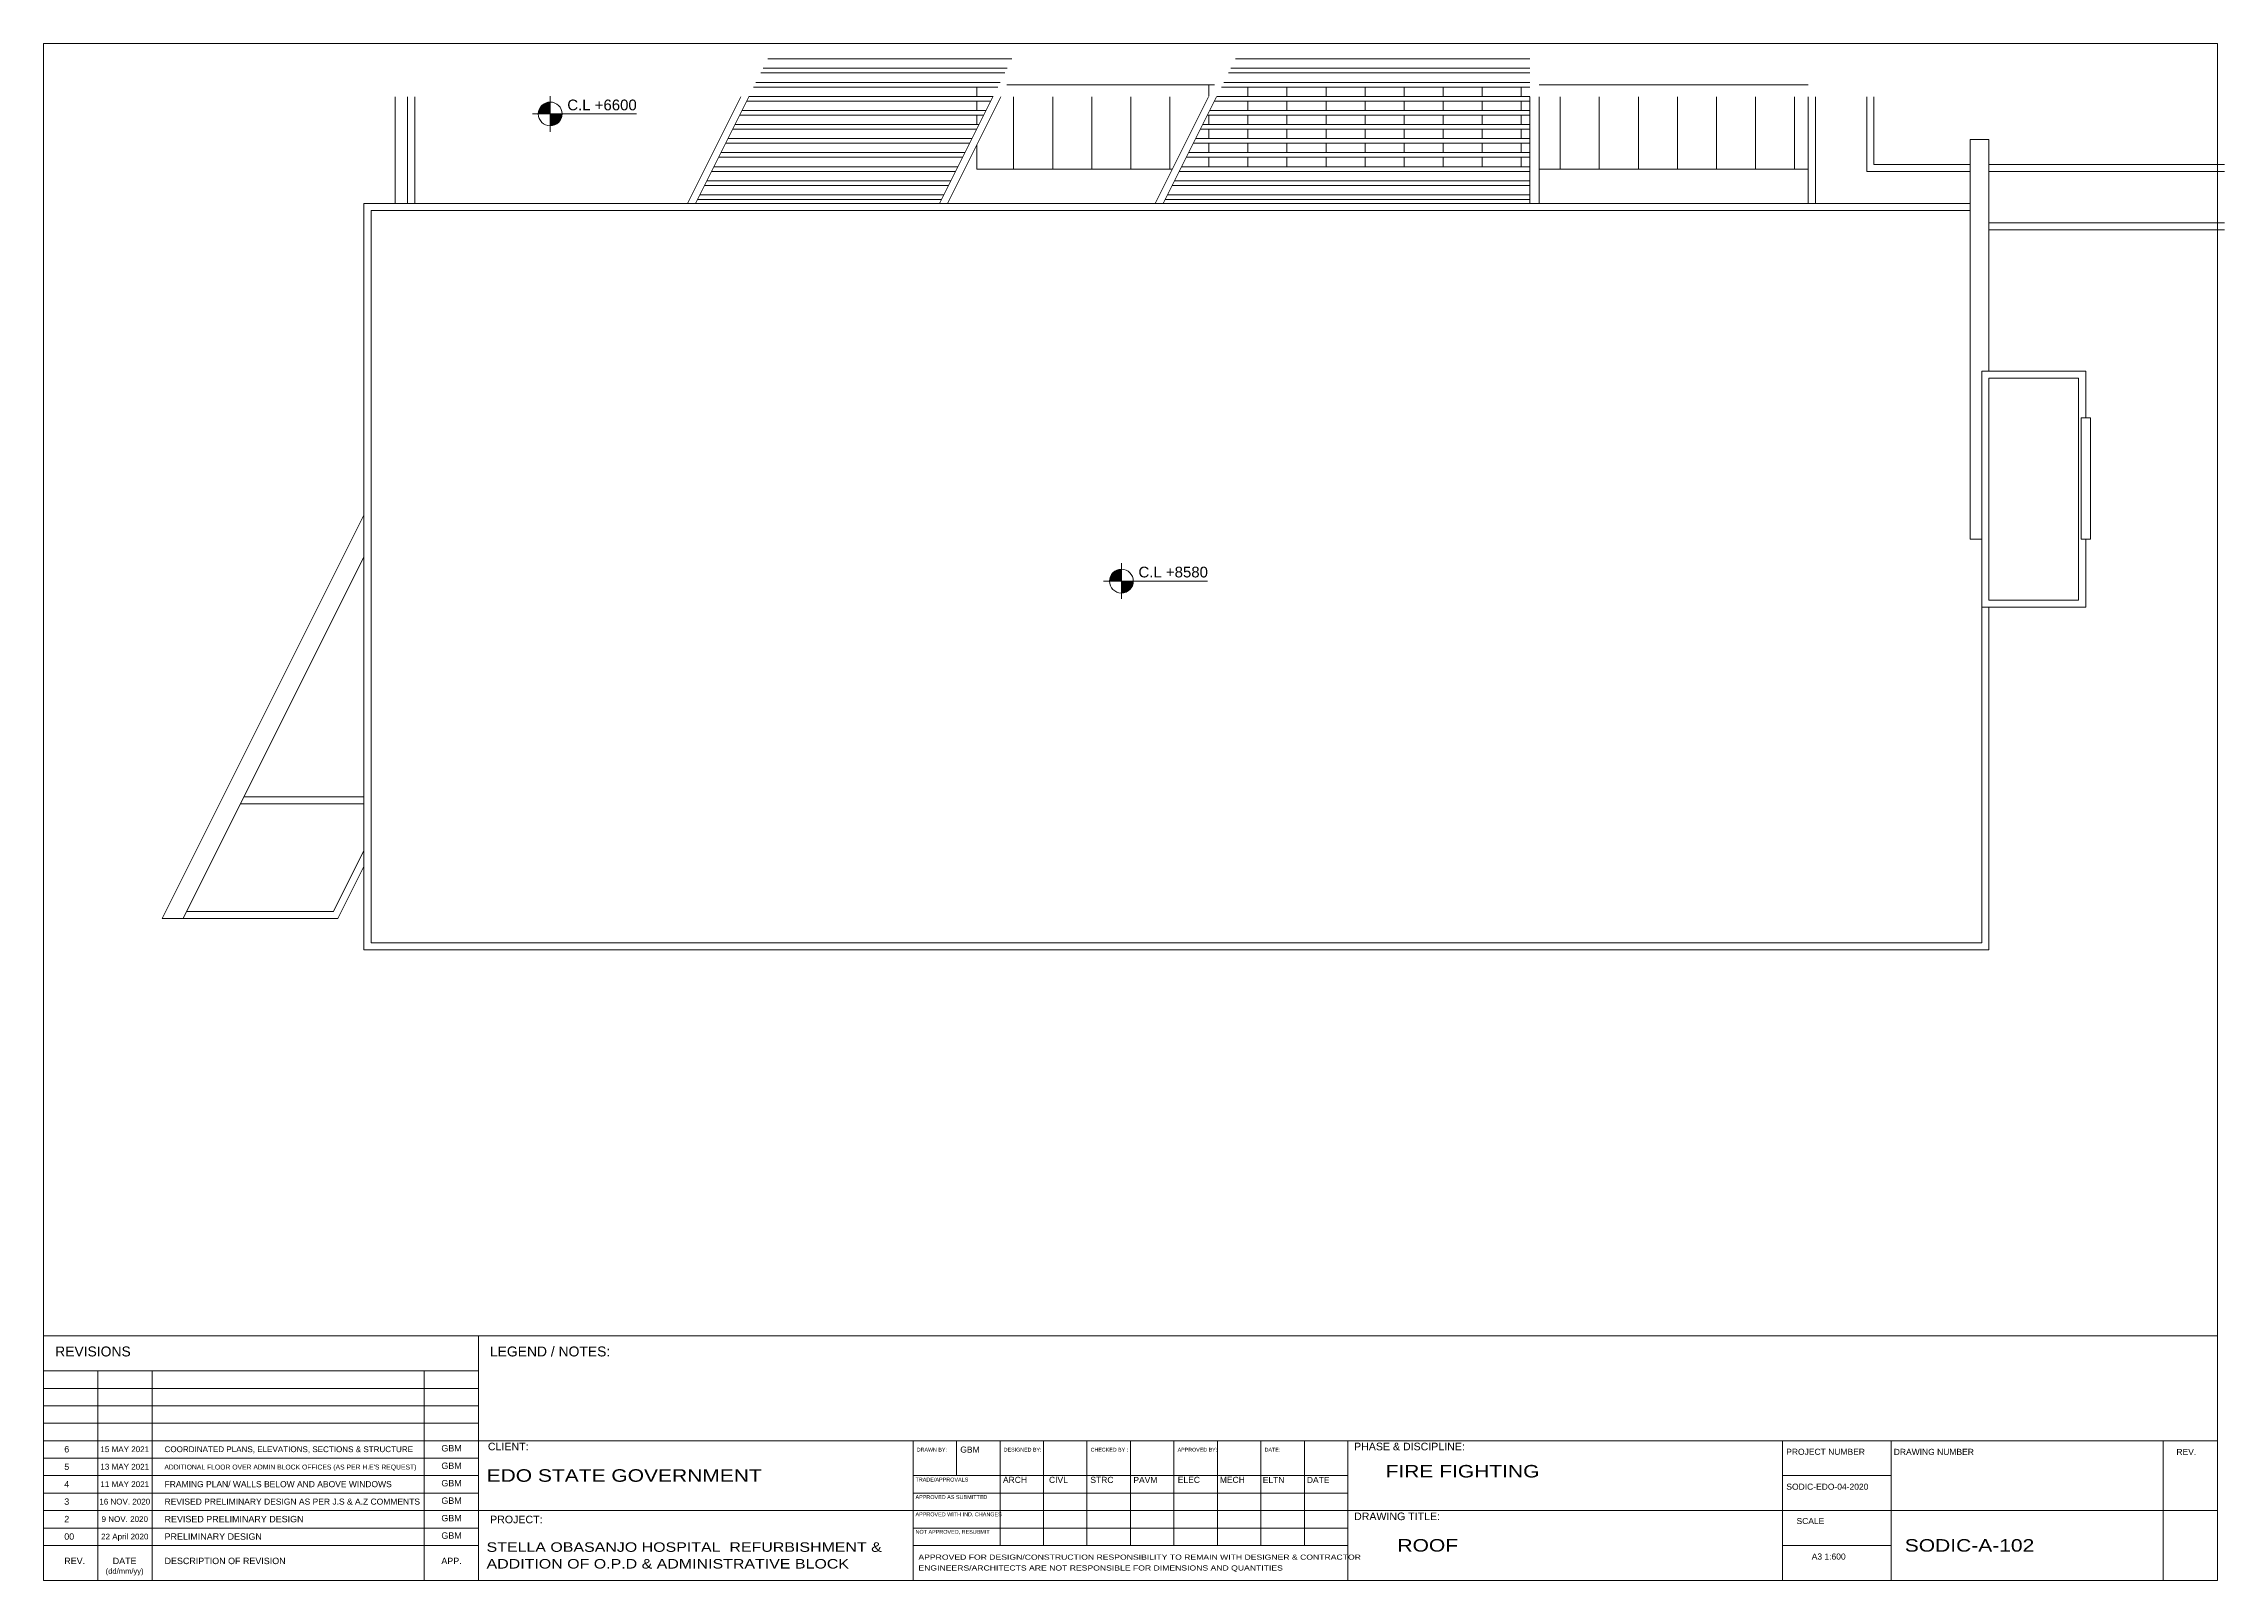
# Model space of a CAD drawing. Extents: x -234346 to 58427, y -132654 to -82394.
# Drawn here: x -11385 to 58427, y -132654 to -83451 of the extents above; entities that cross this region are included whole.
import ezdxf

# ---------------------------------------------------------------- set-up
doc = ezdxf.new("R2010")
doc.units = 0
doc.header["$LTSCALE"] = 8
for name, color, linetype, lineweight in [('Dims', 9, 'Continuous', 5), ('Frame', 9, 'Continuous', 9), ('Proj', 9, 'Continuous', 5)]:
    doc.layers.add(name, color=color, linetype=linetype, lineweight=lineweight)
doc.styles.add('MARI3', font='arial.ttf', dxfattribs={"width": 1.2})
doc.styles.get("Standard").update_dxf_attribs({"font": 'ARIALUNI.TTF'})
doc.styles.add('TTLB-A0-JeddahDP$0$Standard', font='txt_____.ttf')
doc.styles.add('TTLB-A0-JeddahDP$0$swis721', font='swiss.ttf')

msp = doc.modelspace()

# ---------------------------------------------------------------- texts
at = {"layer": 'Dims'}
for s, p in [('C.L +6600', (5379.1, -85585.6)), ('C.L +8580', (23664, -100541.9))]:
    msp.add_text(s, height=342.9, dxfattribs=at).set_placement(p)
at = {"layer": 'Frame', "width": 1.2}
for s, height, style, p in [('EDO STATE GOVERNMENT', 400.787, 'MARI3', (2796.1, -129495.9, 0)), ('FIRE FIGHTING', 400.787, 'MARI3', (31575, -129358.6, 0.3)), ('STELLA OBASANJO HOSPITAL  REFURBISHMENT &', 304.598, 'MARI3', (2794.4, -131739.2, 0)), ('APPROVED FOR DESIGN/CONSTRUCTION RESPONSIBILITY TO REMAIN WITH DESIGNER & CONTRACTOR', 164.616, 'TTLB-A0-JeddahDP$0$swis721', (16619.2, -131991.5)), ('ROOF', 400.79, 'MARI3', (31954.5, -131731.8, 0)), ('SODIC-A-102', 400.787, 'MARI3', (48196.1, -131733.3, 0)), ('ADDITION OF O.P.D & ADMINISTRATIVE BLOCK', 304.598, 'MARI3', (2794.4, -132274.3, 0)), ('ENGINEERS/ARCHITECTS ARE NOT RESPONSIBLE FOR DIMENSIONS AND QUANTITIES', 164.616, 'TTLB-A0-JeddahDP$0$swis721', (16619.2, -132337.7))]:
    msp.add_text(s, height=height, dxfattribs=dict(at, style=style)).set_placement(p)
at = {"layer": 'Frame'}
for s, insert, char_height, width, attachment_point, style in [('{\\fArial|b0|i0|c0|p34;REVISIONS}', (-11014.5, -125165.1), 317.963, 7631.121, 1, 'TTLB-A0-JeddahDP$0$Standard'), ('{\\fArial|b0|i0|c0|p34;LEGEND / NOTES:}', (2902.9, -125165.1), 317.963, 7631.121, 1, 'TTLB-A0-JeddahDP$0$Standard'), ('{\\fArial|b0|i0|c0|p34;6}', (-10723.7, -128352.4), 204.624, 2694.806, 1, 'TTLB-A0-JeddahDP$0$Standard'), ('\\pxqc;{\\fArial|b0|i0|c0|p34;15 MAY 2021}', (-9999.9, -128362.7), 184.162, 2425.326, 1, 'TTLB-A0-JeddahDP$0$Standard'), ('{\\fArial|b0|i0|c0|p34;COORDINATED PLANS, ELEVATIONS, SECTIONS & STRUCTURE}', (-7513.8, -128362.5, 0), 184.673, 8720.487, 1, 'TTLB-A0-JeddahDP$0$Standard'), ('{\\fArial|b0|i0|c0|p34;GBM}', (1348.1, -128321.7), 204.624, 2694.806, 1, 'TTLB-A0-JeddahDP$0$Standard'), ('CLIENT:', (2838, -128244.8), 243.01, 5832.34, 1, 'TTLB-A0-JeddahDP$0$swis721'), ('{\\fArial|b0|i0|c0|p34;DRAWN BY:}', (16568.5, -128468.2), 121.507, 1600.194, 4, 'TTLB-A0-JeddahDP$0$Standard'), ('{\\fArial|b0|i0|c0|p34;DESIGNED BY:}', (19351.6, -128469.1), 121.507, 2567.606, 4, 'TTLB-A0-JeddahDP$0$Standard'), ('{\\fArial|b0|i0|c0|p34;CHECKED BY :}', (22134.8, -128470.1), 121.507, 1721.907, 4, 'TTLB-A0-JeddahDP$0$Standard'), ('{\\fArial|b0|i0|c0|p34;APPROVED BY:}', (24918.1, -128470.1), 121.507, 1484.968, 4, 'TTLB-A0-JeddahDP$0$Standard'), ('{\\fArial|b0|i0|c0|p34;DATE:}', (27703.6, -128469), 121.507, 1849.489, 4, 'TTLB-A0-JeddahDP$0$Standard'), ('PHASE & DISCIPLINE:', (30566, -128245.4), 243.014, 5832.34, 1, 'TTLB-A0-JeddahDP$0$swis721'), ('DRAWING NUMBER', (49125.8, -128539.9), 194.411, 2499.576, 5, 'TTLB-A0-JeddahDP$0$swis721'), ('REV.', (57208.7, -128539.9), 194.41, 3082.178, 5, 'TTLB-A0-JeddahDP$0$swis721'), ('{\\fArial|b0|i0|c0|p34;5}', (-10723.7, -128911.4, 0.4), 204.624, 2694.806, 1, 'TTLB-A0-JeddahDP$0$Standard'), ('\\pxqc;{\\fArial|b0|i0|c0|p34;13 MAY 2021}', (-9999.9, -128921.7, 0.4), 184.162, 2425.326, 1, 'TTLB-A0-JeddahDP$0$Standard'), ("{\\fArial|b0|i0|c0|p34;ADDITIONAL FLOOR OVER ADMIN BLOCK OFFICES (AS PER H.E'S REQUEST)}", (-7518.4, -128947.1, 0.4), 155.514, 8295.024, 1, 'TTLB-A0-JeddahDP$0$Standard'), ('{\\fArial|b0|i0|c0|p34;GBM}', (1348.1, -128880.7, 0.4), 204.624, 2694.806, 1, 'TTLB-A0-JeddahDP$0$Standard'), ('{\\fArial|b0|i0|c0|p34;4}', (-10723.7, -129470.4), 204.624, 2694.806, 1, 'TTLB-A0-JeddahDP$0$Standard'), ('\\pxqc;{\\fArial|b0|i0|c0|p34;11 MAY 2021}', (-9999.9, -129480.7), 184.162, 2425.326, 1, 'TTLB-A0-JeddahDP$0$Standard'), ('{\\fArial|b0|i0|c0|p34;FRAMING PLAN/ WALLS BELOW AND ABOVE WINDOWS}', (-7512.9, -129475.2, 0), 194.393, 9179.46, 1, 'TTLB-A0-JeddahDP$0$Standard'), ('{\\fArial|b0|i0|c0|p34;GBM}', (1348.1, -129439.7), 204.624, 2694.806, 1, 'TTLB-A0-JeddahDP$0$Standard'), ('{\\fArial|b0|i0|c0|p34;3}', (-10723.7, -130029.3), 204.624, 2694.806, 1, 'TTLB-A0-JeddahDP$0$Standard'), ('\\pxqc;{\\fArial|b0|i0|c0|p34;16 NOV. 2020}', (-9999.9, -130039.6), 184.162, 2425.326, 1, 'TTLB-A0-JeddahDP$0$Standard'), ('{\\fArial|b0|i0|c0|p34;REVISED PRELIMINARY DESIGN AS PER J.S & A.Z COMMENTS}', (-7512.9, -130034.2, 0), 194.393, 9179.46, 1, 'TTLB-A0-JeddahDP$0$Standard'), ('{\\fArial|b0|i0|c0|p34;GBM}', (1348.1, -129998.6), 204.624, 2694.806, 1, 'TTLB-A0-JeddahDP$0$Standard'), ('DRAWING TITLE:', (30566, -130481.3), 243.014, 5832.34, 1, 'TTLB-A0-JeddahDP$0$swis721'), ('{\\fArial|b0|i0|c0|p34;00}', (-10723.7, -131147.3), 204.624, 2694.806, 1, 'TTLB-A0-JeddahDP$0$Standard'), ('{\\fArial|b0|i0|c0|p34;2}', (-10723.7, -130588.3), 204.624, 2694.806, 1, 'TTLB-A0-JeddahDP$0$Standard'), ('\\pxqc;{\\fArial|b0|i0|c0|p34;22 April 2020}', (-9999.9, -131157.6), 184.162, 2425.326, 1, 'TTLB-A0-JeddahDP$0$Standard'), ('\\pxqc;{\\fArial|b0|i0|c0|p34;9 NOV. 2020}', (-9999.9, -130598.6), 184.162, 2425.326, 1, 'TTLB-A0-JeddahDP$0$Standard'), ('{\\fArial|b0|i0|c0|p34;REVISED PRELIMINARY DESIGN}', (-7512.5, -130588.3), 204.624, 8492.981, 1, 'TTLB-A0-JeddahDP$0$Standard'), ('{\\fArial|b0|i0|c0|p34;PRELIMINARY DESIGN}', (-7512.5, -131147.3), 204.624, 8492.981, 1, 'TTLB-A0-JeddahDP$0$Standard'), ('{\\fArial|b0|i0|c0|p34;GBM}', (1348.1, -130557.6), 204.624, 2694.806, 1, 'TTLB-A0-JeddahDP$0$Standard'), ('{\\fArial|b0|i0|c0|p34;GBM}', (1348.1, -131116.6), 204.624, 2694.806, 1, 'TTLB-A0-JeddahDP$0$Standard'), ('PROJECT:', (2908.3, -130581.4), 243.01, 5832.34, 1, 'TTLB-A0-JeddahDP$0$swis721'), ('{\\fArial|b0|i0|c0|p34;REV.}', (-10723.7, -131928), 204.624, 2694.806, 1, 'TTLB-A0-JeddahDP$0$Standard'), ('\\pxqc;{\\fArial|b0|i0|c0|p34;DATE\\P\\H0.85x;(dd/mm/yy)}', (-10139.4, -131928), 204.624, 2694.806, 1, 'TTLB-A0-JeddahDP$0$Standard'), ('{\\fArial|b0|i0|c0|p34;DESCRIPTION OF REVISION}', (-7512.5, -131928), 204.624, 4163.211, 1, 'TTLB-A0-JeddahDP$0$Standard'), ('{\\fArial|b0|i0|c0|p34;APP.}', (1348.1, -131928), 204.624, 2694.806, 1, 'TTLB-A0-JeddahDP$0$Standard')]:
    msp.add_mtext(s, dxfattribs=dict(at, insert=insert, char_height=char_height, width=width, attachment_point=attachment_point, style=style))
at = {"layer": 'Frame', "style": 'TTLB-A0-JeddahDP$0$swis721'}
for s, insert, char_height, attachment_point in [('GBM', (18269.5, -128565.2), 194.41, 8), (' PROJECT NUMBER', (45622.5, -128636), 194.411, 8), ('TRADE/APPROVALS', (16526.6, -129489.9), 124.423, 7), ('ARCH', (19710.7, -129534.5), 194.41, 8), ('CIVL', (21102.3, -129534.5), 194.41, 8), ('STRC', (22493.9, -129534.5), 194.41, 8), ('PAVM', (23885.6, -129534.5), 194.41, 8), ('ELEC', (25277.2, -129534.5), 194.41, 8), ('MECH', (26668.8, -129534.5), 194.41, 8), ('ELTN', (27990.6, -129534.5), 194.41, 8), ('DATE', (29417.3, -129534.5), 194.41, 8), ('SODIC-EDO-04-2020', (45717.6, -129754), 194.411, 8), ('APPROVED AS SUBMITTED', (16526.6, -130048.8), 124.423, 7), ('APPROVED WITH IND. CHANGES', (16526.6, -130602.8), 124.423, 7), ('NOT APPROVED, RESUBMIT', (16526.6, -131183.9), 124.423, 7), ('SCALE', (45175.3, -130853.1), 194.41, 8), ('A3 1:600', (45760, -131989.9), 194.41, 8)]:
    msp.add_mtext(s, dxfattribs=dict(at, insert=insert, char_height=char_height, attachment_point=attachment_point))

# ---------------------------------------------------------------- linework, layer by layer
at = {"layer": 'Dims'}
for p, q in [((4832.2, -85132.1), (4832.2, -86275.1)), ((4260.7, -85703.6), (7593.7, -85703.6)), ((23117.2, -100088.4), (23117.2, -101231.4)), ((22545.7, -100659.9), (25878.7, -100659.9))]:
    msp.add_line(p, q, dxfattribs=at)
at = {"layer": 'Dims', "const_width": 381}
for points in [[(4641.7, -85703.6, -0.4142136), (4832.2, -85513.1, -1)], [(4832.2, -85894.1, 0.4142136), (5022.7, -85703.6, 1)], [(22926.7, -100659.9, -0.4142136), (23117.2, -100469.4, -1)], [(23117.2, -100850.4, 0.4142136), (23307.7, -100659.9, 1)]]:
    msp.add_lwpolyline(points, format="xyb", dxfattribs=at)
at = {"layer": 'Dims'}
for centre in [(4832.2, -85703.6), (23117.2, -100659.9)]:
    msp.add_circle(centre, 381, dxfattribs=at)
at = {"layer": 'Frame'}
for p, q in [((58202, -83450.6), (-11385, -83450.6)), ((-11385, -83450.6), (-11385, -132653.5)), ((58202, -132653.5, 0.4), (58202, -83450.6, 0.4)), ((58202, -124827.9), (-11385, -124827.9)), ((2532.4, -124827.9), (2532.4, -132653.5)), ((2532.4, -125945.8), (-11385, -125945.8)), ((-9645.4, -132653.5), (-9645.4, -125945.8)), ((-7905.7, -132653.5), (-7905.7, -125945.8)), ((792.7, -132653.5), (792.7, -125945.8)), ((2532.4, -126504.8), (-11385, -126504.8)), ((2532.4, -127063.8), (-11385, -127063.8)), ((2532.4, -127622.8), (-11385, -127622.8)), ((58202, -128181.7), (-11385, -128181.7)), ((16449.8, -128181.7), (16449.8, -132653.5)), ((17841.4, -128181.7), (17841.4, -129299.7)), ((19233, -128181.7), (19233, -131535.6)), ((20624.6, -128181.7), (20624.6, -131535.6)), ((22016.3, -128181.7), (22016.3, -131535.6)), ((23407.9, -128181.7), (23407.9, -131535.6)), ((24799.5, -128181.7), (24799.5, -131535.6)), ((26191.1, -128181.7), (26191.1, -131535.6)), ((27582.7, -128181.7), (27582.7, -131535.6)), ((28974.4, -128181.7), (28974.4, -131535.6)), ((30367.2, -128181.7), (30367.2, -132653.5)), ((44284.6, -128181.7), (44284.6, -132653.5)), ((47763.9, -128181.7), (47763.9, -132653.5)), ((56462.3, -128181.7), (56462.3, -132653.5)), ((2532.4, -128740.7), (-11385, -128740.7)), ((2532.4, -129299.7), (-11385, -129299.7)), ((30367.2, -129299.7), (16449.8, -129299.7)), ((44284.6, -129299.7), (47763.9, -129299.7)), ((2532.4, -129858.6), (-11385, -129858.6)), ((2532.4, -130417.6), (-11385, -130417.6)), ((16449.8, -130417.6), (2532.4, -130417.6)), ((30367.2, -129858.6), (16449.8, -129858.6)), ((30367.2, -130417.6), (16449.8, -130417.6)), ((58202, -130417.6), (30367.2, -130417.6)), ((2532.4, -130976.6), (-11385, -130976.6)), ((30367.2, -130976.6), (16449.8, -130976.6)), ((2532.4, -131535.6), (-11385, -131535.6)), ((30367.2, -131535.6), (16449.8, -131535.6)), ((44284.6, -131535.6), (47763.9, -131535.6)), ((-11385, -132653.5, 0.4), (58202, -132653.5, 0.4))]:
    msp.add_line(p, q, dxfattribs=at)
at = {"layer": 'Proj'}
for p, q in [((11570, -84390.9, 0), (19383.4, -84390.9, 0)), ((11645, -84240.9, 0), (19458.4, -84240.9, 0)), ((11795, -83940.9, 0), (19608.4, -83940.9, 0)), ((26544, -84390.9, 0), (36187.5, -84390.9, 0)), ((26619, -84240.9, 0), (36187.5, -84240.9, 0)), ((26769, -83940.9, 0), (36187.5, -83940.9, 0)), ((-132.5, -88565.9, 0), (-132.5, -85150.5, 0)), ((-132.5, -88565.9, 0), (-132.5, -85150.5, 0)), ((267.5, -88565.9, 0), (267.5, -85150.5, 0)), ((267.5, -88565.9, 0), (267.5, -85150.5, 0)), ((497.5, -88565.9, 0), (497.5, -85150.5, 0)), ((497.5, -88565.9, 0), (497.5, -85150.5, 0)), ((11195, -85140.9, 0), (19008.4, -85140.9, 0)), ((11345, -84840.9, 0), (19158.4, -84840.9, 0)), ((11420, -84690.9, 0), (19233.4, -84690.9, 0)), ((17295.9, -88565.9, 0), (19003.6, -85150.5, 0)), ((17553, -88565.9, 0), (19260.8, -85150.5, 0)), ((19667.5, -85150.5, 0), (19667.5, -87465.9, 0)), ((20917.5, -85150.5, 0), (20917.5, -87465.9, 0)), ((22167.5, -85150.5, 0), (22167.5, -87465.9, 0)), ((23417.5, -85150.5, 0), (23417.5, -87465.9, 0)), ((25907.1, -85150.5, 0), (24199.4, -88565.9, 0)), ((26164.3, -85150.5, 0), (24456.5, -88565.9, 0)), ((24667.5, -85150.5, 0), (24667.5, -87465.9, 0)), ((25917.5, -84765.9, 0), (25917.5, -85129.6, 0)), ((26169, -85140.9, 0), (36187.5, -85140.9, 0)), ((26319, -84840.9, 0), (36187.5, -84840.9, 0)), ((26394, -84690.9, 0), (36187.5, -84690.9, 0)), ((27167.5, -84840.9, 0), (27167.5, -85140.9, 0)), ((28417.5, -84840.9, 0), (28417.5, -85140.9, 0)), ((29667.5, -84840.9, 0), (29667.5, -85140.9, 0)), ((30917.5, -84840.9, 0), (30917.5, -85140.9, 0)), ((32167.5, -84840.9, 0), (32167.5, -85140.9, 0)), ((33417.5, -84840.9, 0), (33417.5, -85140.9, 0)), ((34667.5, -84840.9, 0), (34667.5, -85140.9, 0)), ((35917.5, -84840.9, 0), (35917.5, -85140.9, 0)), ((36187.5, -85150.5, 0), (36187.5, -88565.9, 0)), ((36487.5, -85150.5, 0), (36487.5, -88565.9, 0)), ((37167.5, -85150.5, 0), (37167.5, -87465.9, 0)), ((38417.5, -85150.5, 0), (38417.5, -87465.9, 0)), ((39667.5, -85150.5, 0), (39667.5, -87465.9, 0)), ((40917.5, -85150.5, 0), (40917.5, -87465.9, 0)), ((42167.5, -85150.5, 0), (42167.5, -87465.9, 0)), ((43417.5, -85150.5, 0), (43417.5, -87465.9, 0)), ((44667.5, -85150.5, 0), (44667.5, -87465.9, 0)), ((10895, -85740.9, 0), (18708.4, -85740.9, 0)), ((10970, -85590.9, 0), (18783.4, -85590.9, 0)), ((11120, -85290.9, 0), (18933.4, -85290.9, 0)), ((25869, -85740.9, 0), (36187.5, -85740.9, 0)), ((25917.5, -85740.9, 0), (25917.5, -86040.9, 0)), ((25944, -85590.9, 0), (36187.5, -85590.9, 0)), ((26094, -85290.9, 0), (36187.5, -85290.9, 0)), ((27167.5, -85290.9, 0), (27167.5, -85590.9, 0)), ((27167.5, -85740.9, 0), (27167.5, -86040.9, 0)), ((28417.5, -85290.9, 0), (28417.5, -85590.9, 0)), ((28417.5, -85740.9, 0), (28417.5, -86040.9, 0)), ((29667.5, -85290.9, 0), (29667.5, -85590.9, 0)), ((29667.5, -85740.9, 0), (29667.5, -86040.9, 0)), ((30917.5, -85290.9, 0), (30917.5, -85590.9, 0)), ((30917.5, -85740.9, 0), (30917.5, -86040.9, 0)), ((32167.5, -85290.9, 0), (32167.5, -85590.9, 0)), ((32167.5, -85740.9, 0), (32167.5, -86040.9, 0)), ((33417.5, -85290.9, 0), (33417.5, -85590.9, 0)), ((33417.5, -85740.9, 0), (33417.5, -86040.9, 0)), ((34667.5, -85290.9, 0), (34667.5, -85590.9, 0)), ((34667.5, -85740.9, 0), (34667.5, -86040.9, 0)), ((35917.5, -85290.9, 0), (35917.5, -85590.9, 0)), ((35917.5, -85740.9, 0), (35917.5, -86040.9, 0)), ((10520, -86490.9, 0), (18333.4, -86490.9, 0)), ((10670, -86190.9, 0), (18483.4, -86190.9, 0)), ((10745, -86040.9, 0), (18558.4, -86040.9, 0)), ((25494, -86490.9, 0), (36187.5, -86490.9, 0)), ((25644, -86190.9, 0), (36187.5, -86190.9, 0)), ((25719, -86040.9, 0), (36187.5, -86040.9, 0)), ((25917.5, -86190.9, 0), (25917.5, -86490.9, 0)), ((27167.5, -86190.9, 0), (27167.5, -86490.9, 0)), ((28417.5, -86190.9, 0), (28417.5, -86490.9, 0)), ((29667.5, -86190.9, 0), (29667.5, -86490.9, 0)), ((30917.5, -86190.9, 0), (30917.5, -86490.9, 0)), ((32167.5, -86190.9, 0), (32167.5, -86490.9, 0)), ((33417.5, -86190.9, 0), (33417.5, -86490.9, 0)), ((34667.5, -86190.9, 0), (34667.5, -86490.9, 0)), ((35917.5, -86190.9, 0), (35917.5, -86490.9, 0)), ((10220, -87090.9, 0), (18033.4, -87090.9, 0)), ((10295, -86940.9, 0), (18108.4, -86940.9, 0)), ((10445, -86640.9, 0), (18258.4, -86640.9, 0)), ((25194, -87090.9, 0), (36187.5, -87090.9, 0)), ((25269, -86940.9, 0), (36187.5, -86940.9, 0)), ((25419, -86640.9, 0), (36187.5, -86640.9, 0)), ((25917.5, -86640.9, 0), (25917.5, -86940.9, 0)), ((25917.5, -87090.9, 0), (25917.5, -87390.9, 0)), ((27167.5, -86640.9, 0), (27167.5, -86940.9, 0)), ((27167.5, -87090.9, 0), (27167.5, -87390.9, 0)), ((28417.5, -86640.9, 0), (28417.5, -86940.9, 0)), ((28417.5, -87090.9, 0), (28417.5, -87390.9, 0)), ((29667.5, -86640.9, 0), (29667.5, -86940.9, 0)), ((29667.5, -87090.9, 0), (29667.5, -87390.9, 0)), ((30917.5, -86640.9, 0), (30917.5, -86940.9, 0)), ((30917.5, -87090.9, 0), (30917.5, -87390.9, 0)), ((32167.5, -86640.9, 0), (32167.5, -86940.9, 0)), ((32167.5, -87090.9, 0), (32167.5, -87390.9, 0)), ((33417.5, -86640.9, 0), (33417.5, -86940.9, 0)), ((33417.5, -87090.9, 0), (33417.5, -87390.9, 0)), ((34667.5, -86640.9, 0), (34667.5, -86940.9, 0)), ((34667.5, -87090.9, 0), (34667.5, -87390.9, 0)), ((35917.5, -86640.9, 0), (35917.5, -86940.9, 0)), ((35917.5, -87090.9, 0), (35917.5, -87390.9, 0)), ((9845, -87840.9, 0), (17658.4, -87840.9, 0)), ((9995, -87540.9, 0), (17808.4, -87540.9, 0)), ((10070, -87390.9, 0), (17883.4, -87390.9, 0)), ((24819, -87840.9, 0), (36187.5, -87840.9, 0)), ((24969, -87540.9, 0), (36187.5, -87540.9, 0)), ((25044, -87390.9, 0), (36187.5, -87390.9, 0)), ((9545, -88440.9, 0), (17358.4, -88440.9, 0)), ((9620, -88290.9, 0), (17433.4, -88290.9, 0)), ((9770, -87990.9, 0), (17583.4, -87990.9, 0)), ((24519, -88440.9, 0), (36187.5, -88440.9, 0)), ((24594, -88290.9, 0), (36187.5, -88290.9, 0)), ((24744, -87990.9, 0), (36187.5, -87990.9, 0)), ((-5087.1, -107795.9, 0), (-1132.5, -107795.9, 0)), ((-5087.1, -107795.9, 0), (-1132.5, -107795.9, 0)), ((-4972.1, -107565.9, 0), (-1132.5, -107565.9, 0)), ((-4972.1, -107565.9, 0), (-1132.5, -107565.9, 0))]:
    msp.add_line(p, q, dxfattribs=at)
at = {"layer": 'Proj', "elevation": 0}
for points in [[(9225.4, -88565.9), (10933.1, -85150.5)], [(9482.5, -88565.9), (11190.2, -85150.5)], [(18487.4, -85140.9), (18487.4, -84840.9)], [(19453, -84765.9), (26099.4, -84765.9)], [(36487.5, -84765.9), (45107.5, -84765.9)], [(45107.5, -85150.5), (45107.5, -88565.9)], [(45337.5, -85150.5), (45337.5, -88565.9)], [(46977.5, -85150.5), (46977.5, -87546.4), (50287.5, -87546.4)], [(50287.5, -87316.4), (47207.5, -87316.4), (47207.5, -85150.5)], [(18487.4, -85590.9), (18487.4, -85290.9)], [(18487.4, -86040.9), (18487.4, -85740.9)], [(50657.5, -99315.9), (50287.5, -99315.9), (50287.5, -86516.4), (50887.5, -86516.4), (50887.5, -93935.9)], [(24749.4, -87465.9), (18487.4, -87465.9), (18487.4, -86697.1)], [(45107.5, -87465.9), (36487.5, -87465.9)], [(58427.1, -87316.4), (50887.5, -87316.4)], [(58427.1, -87546.4), (50887.5, -87546.4)], [(50887.5, -101495.9), (50887.5, -112465.9), (-1132.5, -112465.9), (-1132.5, -88565.9), (50287.5, -88565.9)], [(50657.5, -101495.9), (50657.5, -112235.9), (-902.5, -112235.9), (-902.5, -88795.9), (50287.5, -88795.9)], [(58427.1, -89186.4), (50887.5, -89186.4)], [(58427.1, -89416.4), (50887.5, -89416.4)], [(53987.5, -95435.9), (53987.5, -93935.9), (50657.5, -93935.9), (50657.5, -101495.9), (53987.5, -101495.9), (53987.5, -99315.9)], [(-1132.5, -98545.1), (-7592.9, -111465.9), (-6922.1, -111465.9), (-1132.5, -99886.8)], [(-1132.5, -98545.1), (-7592.9, -111465.9), (-6922.1, -111465.9), (-1132.5, -99886.8)], [(-6807.1, -111235.9), (-2109.6, -111235.9), (-1132.5, -109281.6)], [(-6807.1, -111235.9), (-2109.6, -111235.9), (-1132.5, -109281.6)], [(-6922.1, -111465.9), (-1967.5, -111465.9), (-1132.5, -109795.9)], [(-6922.1, -111465.9), (-1967.5, -111465.9), (-1132.5, -109795.9)]]:
    msp.add_lwpolyline(points, dxfattribs=at)
for points in [[(50887.5, -101265.9), (53757.5, -101265.9), (53757.5, -94165.9), (50887.5, -94165.9)], [(53837.5, -95435.9), (53837.5, -99315.9), (54137.5, -99315.9), (54137.5, -95435.9)]]:
    msp.add_lwpolyline(points, close=True, dxfattribs=at)

msp.set_redraw_order([(e.dxf.handle, doc.entitydb.next_handle()) for e in msp.query("TEXT MTEXT ATTDEF DIMENSION ARC_DIMENSION")])  # texts and dimensions are drawn at this point

doc.saveas('drawing.dxf')
